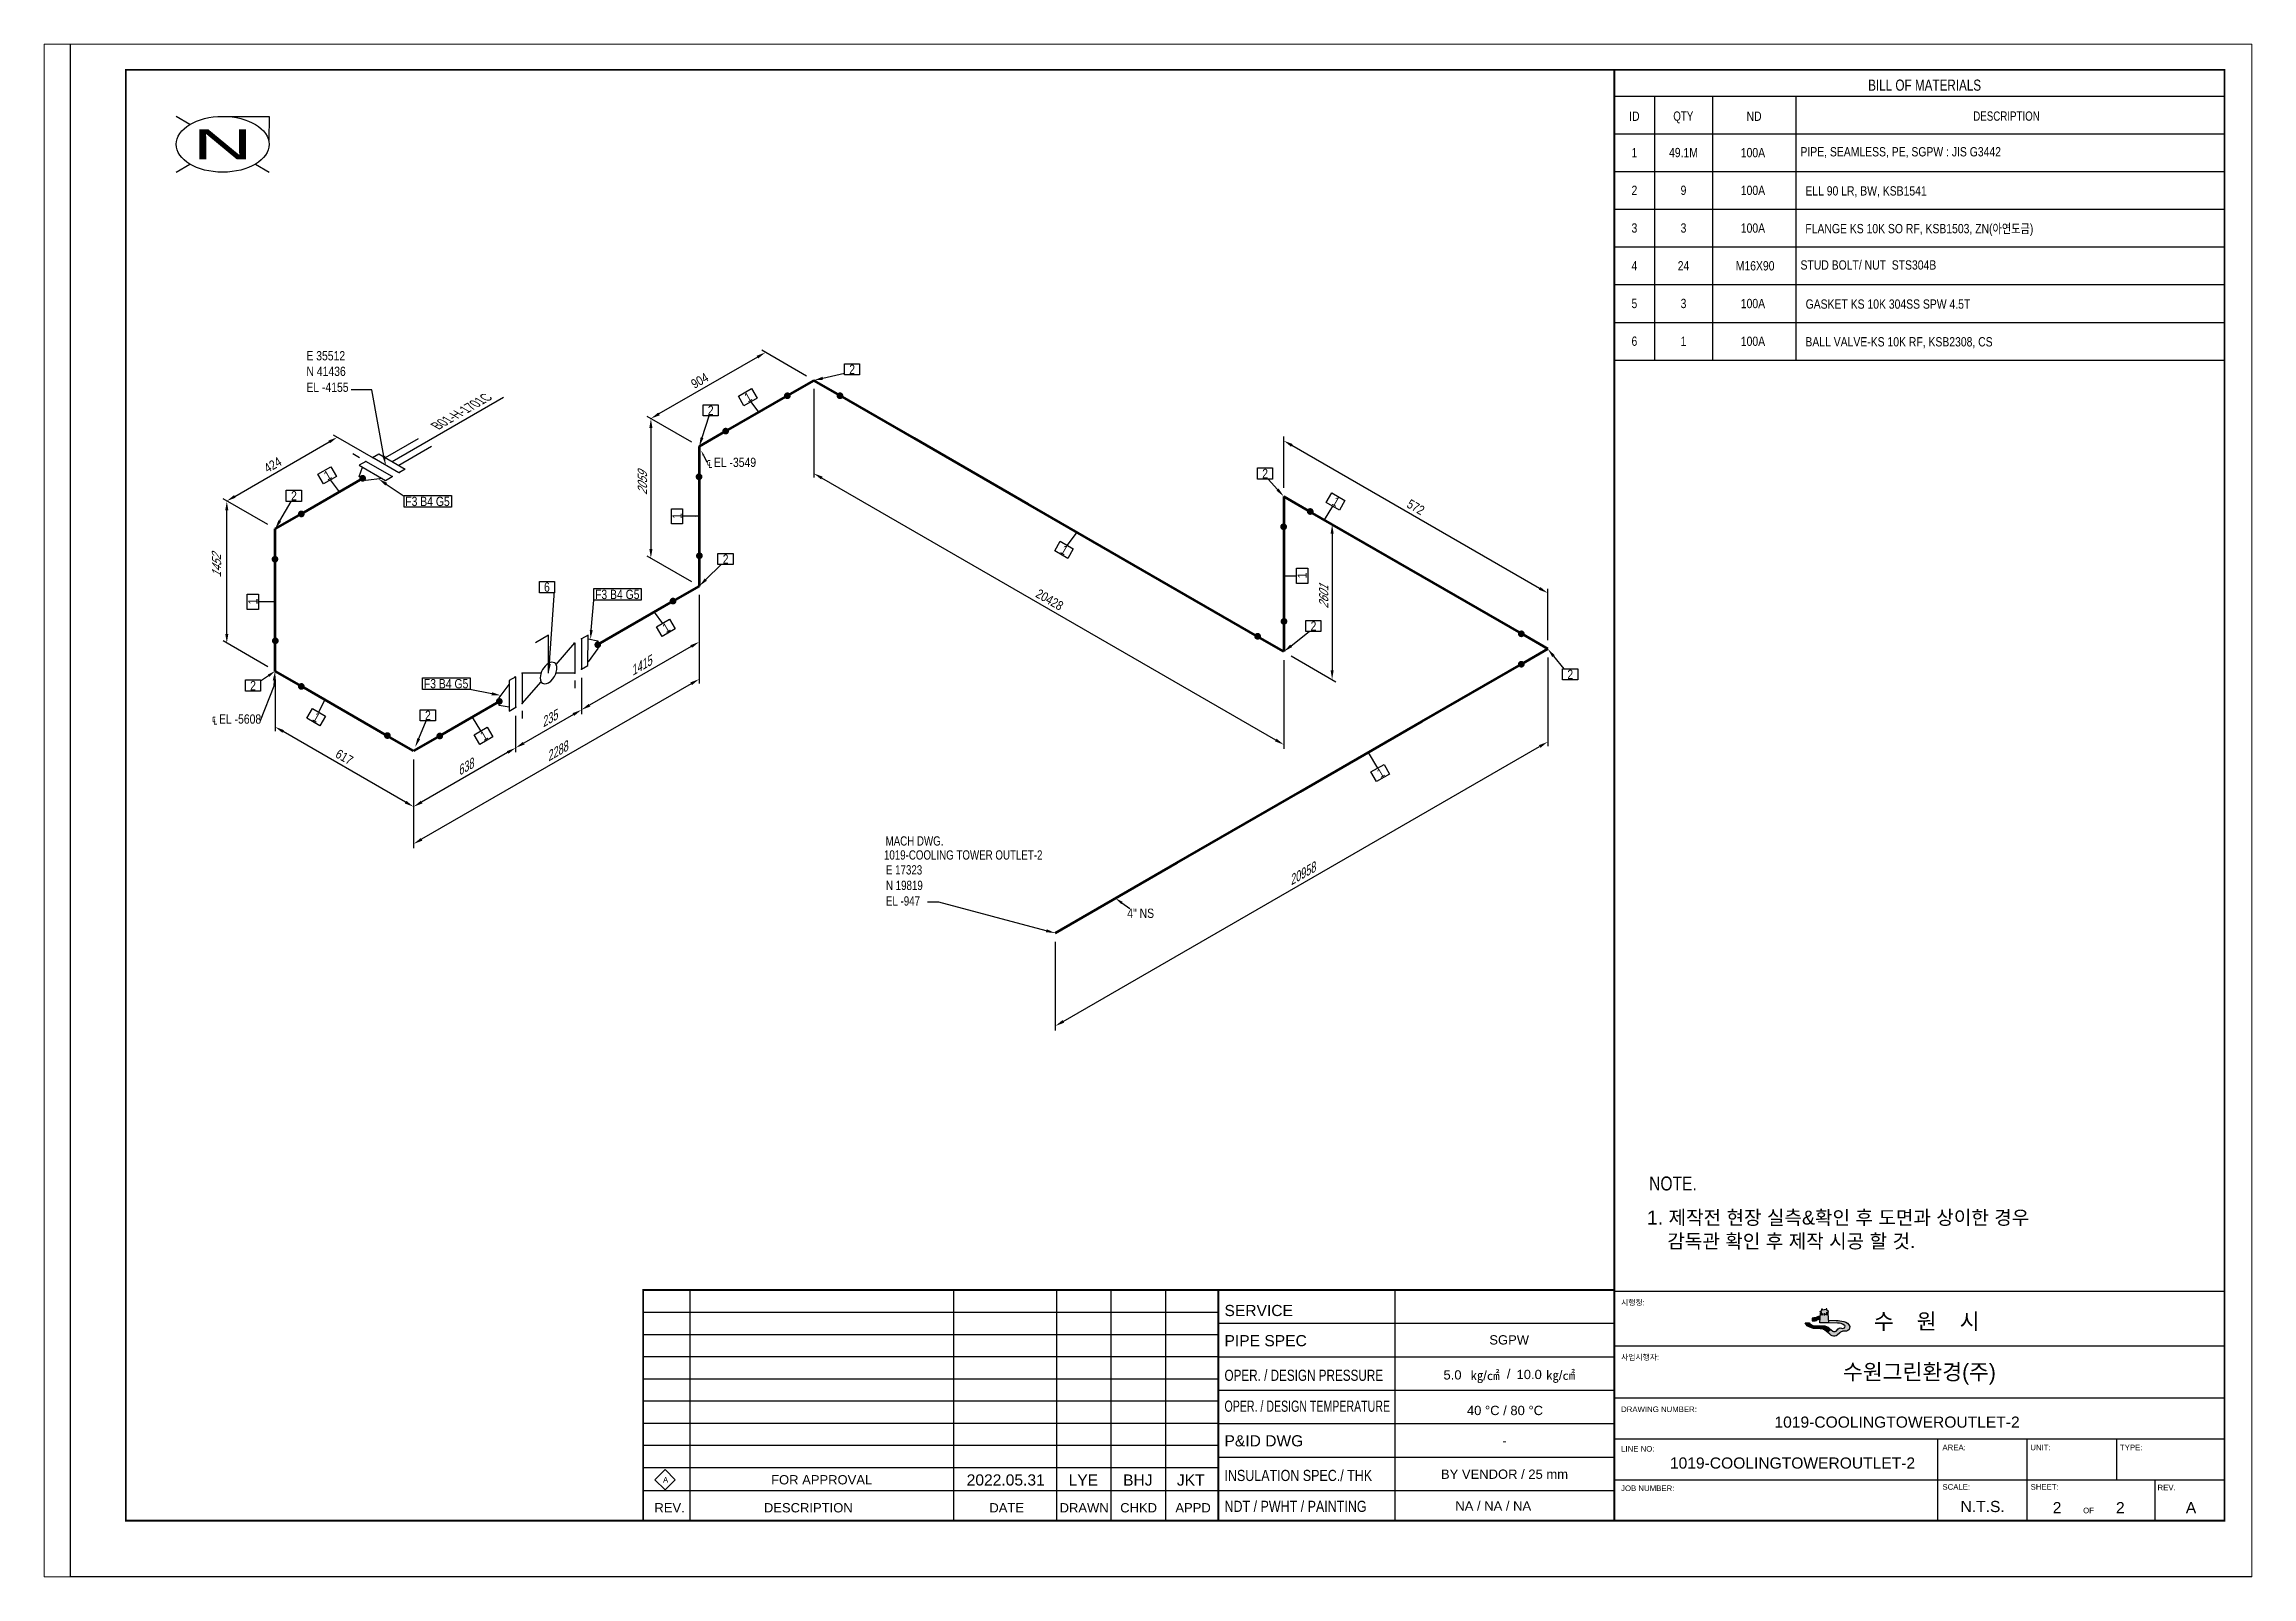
# Paper-space layout '배치1' of a CAD drawing. Header units: millimetres. Extents: x 0 to 588, y -18 to 390.
# The model-space entities are those that its viewports show. They can reach past a viewport. Long polylines and large blocks are cut down to what shows.
import ezdxf
from ezdxf import colors
from ezdxf.entities.mleader import LeaderData, LeaderLine
from ezdxf.enums import TextEntityAlignment as Align
from ezdxf.math import Vec2, Vec3

# ---------------------------------------------------------------- set-up
doc = ezdxf.new("R2010")
doc.units = ezdxf.units.MM
doc.header["$LTSCALE"] = 0.25
doc.linetypes.add('DASHED2', pattern=[9.525, 6.35, -3.175])
for name, color, linetype in [('7', 5, 'Continuous'), ('TITLE', 7, 'Continuous'), ('기기', 6, 'Continuous'), ('밸브', 4, 'Continuous'), ('연속', 7, 'DASHED2'), ('용접', 1, 'Continuous'), ('주석', 7, 'Continuous'), ('지시선', 1, 'Continuous'), ('치수', 1, 'Continuous'), ('테이블', 7, 'Continuous')]:
    doc.layers.add(name, color=color, linetype=linetype)
doc.layers.add('파이프', color=3, linetype='Continuous', lineweight=70)
doc.styles.add('AdskIsoAnnotation', font='arial.ttf', dxfattribs={"width": 0.8, "height": 1})
doc.styles.add('AdskIsoMetric', font='arial.ttf', dxfattribs={"width": 0.8, "height": 2.5})
doc.styles.add('AdskIsoMetric-30', font='arial.ttf', dxfattribs={"width": 0.8, "height": 2.5})
doc.styles.add('AdskIsoMetric30', font='arial.ttf', dxfattribs={"width": 0.8, "oblique": 30, "height": 2.5})
doc.styles.add('FF1', font='arial.ttf')
doc.styles.add('MtXpl_', font='')
doc.styles.add('RomanS', font='arial.ttf')
doc.styles.get("Standard").update_dxf_attribs({"font": 'arial.ttf'})
doc.styles.add('굴림', font='')
doc.styles.get('MtXpl_').set_extended_font_data('Gulim')
doc.styles.get('굴림').set_extended_font_data('Gulim')
doc.dimstyles.new('AdskIsoMetric', dxfattribs={"dimtxt": 2.5, "dimasz": 2.5, "dimexe": 1, "dimexo": 2, "dimgap": 0.8, "dimtad": 1, "dimdec": 0, "dimrnd": 1, "dimzin": 0, "dimdsep": 46, "dimtxsty": 'AdskIsoMetric', "dimcen": 0, "dimclrt": 7, "dimadec": 0, "dimazin": 0, "dimtfac": 1, "dimtdec": 0, "dimtmove": 1, "dimatfit": 3, "dimfxl": 0, "dimfrac": 2, "dimtolj": 1, "dimtzin": 0, "dimarcsym": 0})

psp = doc.layouts.new('배치1')

msp = doc.modelspace()

# ---------------------------------------------------------------- texts
at = {"color": 0, "linetype": 'ByBlock', "lineweight": 40, "width": 2}
msp.add_text('N', height=8, dxfattribs=at).set_placement((41, 385), align=Align.MIDDLE_CENTER)
at = {"color": 7, "linetype": 'ByBlock', "lineweight": -2, "style": 'RomanS'}
for s, height, p in [('SERVICE', 3, (310.25, 70.006)), ('시행청:', 1.5, (416.8367, 72.8857)), ('PIPE SPEC', 3, (310.25, 61.8976)), ('사업시행자:', 1.5, (416.8367, 58.1958)), ('DRAWING NUMBER:', 1.5, (416.8367, 44.1958)), ('P&ID DWG ', 3, (310.25, 34.9726)), ('LINE NO:', 1.5, (416.8367, 33.5792)), ('AREA:', 1.5, (503.1903, 33.9438)), ('UNIT:', 1.5, (526.8116, 33.9438)), ('TYPE:', 1.5, (550.8911, 33.9438)), ('JOB NUMBER:', 1.5, (416.8367, 22.9625)), ('SCALE:', 1.5, (503.1903, 23.3271)), ('SHEET:', 1.5, (526.8904, 23.3271)), ('REV.', 1.5, (560.9975, 23.16)), ('OF', 1.5, (541, 17))]:
    msp.add_text(s, height=height, dxfattribs=at).set_placement(p)
at = {"style": '굴림'}
msp.add_text('수    원    시', height=4.255987, dxfattribs=at).set_placement((484.7572, 66.4683))
at = {"color": 7, "style": 'AdskIsoMetric'}
for s, p in [('SGPW', (381.4234, 62.3606)), ('5.0', (369.103, 52.9462)), ('㎏/㎠', (376.3782, 52.8069)), ('/', (386.1261, 53.2022)), ('10.0', (388.7325, 53.0638)), ('㎏/㎠', (396.6965, 52.8657)), ('40 %%DC / 80 %%DC', (375.399, 43.3833)), ('NA / NA / NA', (372.2839, 17.7298))]:
    msp.add_text(s, height=2.5, dxfattribs=at).set_placement(p)
at = {"color": 7, "linetype": 'ByBlock', "lineweight": -2, "style": 'RomanS'}
for s, width, p in [('OPER. / DESIGN PRESSURE', 0.75, (310.25, 52.5893)), ('OPER. / DESIGN TEMPERATURE', 0.68, (310.25, 44.281)), ('INSULATION SPEC./ THK', 0.8, (310.25, 25.6643)), ('NDT / PWHT / PAINTING', 0.8, (310.25, 17.356))]:
    msp.add_text(s, height=3, dxfattribs=dict(at, width=width)).set_placement(p)
at = {"style": '굴림'}
msp.add_text('수원그린환경(주)', height=4.25599, dxfattribs=at).set_placement((497, 55), align=Align.MIDDLE_CENTER)
at = {"color": 7, "style": 'AdskIsoMetric'}
for s, p in [('-', (385.5, 36.5)), ('FOR APPROVAL', (201.988, 26)), ('BY VENDOR / 25 mm', (385.5, 27.5))]:
    msp.add_text(s, height=2.5, dxfattribs=at).set_placement(p, align=Align.MIDDLE_CENTER)
at = {"color": 7, "linetype": 'ByBlock', "lineweight": -2, "style": 'RomanS'}
for s, p in [('REV.', (161.1158, 17.2245)), ('DESCRIPTION', (198.4012, 17.2245)), ('DATE', (251.7185, 17.2245)), ('DRAWN', (272.5302, 17.2245)), ('CHKD', (287.1697, 17.2245)), ('APPD', (301.8091, 17.2245))]:
    msp.add_text(s, height=2.5, dxfattribs=at).set_placement(p, align=Align.CENTER)
at = {"color": 7, "linetype": 'ByBlock', "lineweight": -2}
msp.add_text('N.T.S.', height=3, dxfattribs=at).set_placement((514, 17.3202), align=Align.CENTER)
at = {"color": 7}
for tag, p in [('1019-COOLINGTOWEROUTLET-2', (491, 40)), ('1019-COOLINGTOWEROUTLET-2', (462.9058, 29)), ('2022.05.31', (251.4515, 24.4518)), ('LYE', (272.32, 24.4243)), ('BHJ', (286.9594, 24.4243)), ('JKT', (301.1751, 24.4243)), ('2', (534, 17)), ('2', (551, 17)), ('A', (570, 17))]:
    msp.add_attdef(tag, text='', height=3, dxfattribs=at).set_placement(p, align=Align.CENTER)
at = {"layer": 'TITLE', "color": 7, "linetype": 'Continuous', "style": 'FF1'}
msp.add_text('A', height=1.4952, dxfattribs=at).set_placement((159.3541, 25.2225))
at = {"layer": '기기', "style": 'AdskIsoMetric-30', "oblique": 330, "width": 0.8}
msp.add_text('B01-H-1701C', height=2.5, rotation=30, dxfattribs=at).set_placement((99.0567, 308.2001))
at = {"layer": '주석', "width": 0.8}
for s, height, style, p in [('E 35512', 2.5, 'AdskIsoAnnotation', (63.5117, 326.9084)), ('EL -4155', 2.5, 'AdskIsoAnnotation', (63.5117, 318.4483)), ('N 41436', 2.5, 'AdskIsoAnnotation', (63.5199, 322.7315)), ('MACH DWG.', 2.5, 'MtXpl_', (219.1658, 196.4834)), ('1019-COOLING TOWER OUTLET-2', 2.5, 'MtXpl_', (218.7269, 192.7147)), ('E 17323', 2.5, 'MtXpl_', (219.2598, 188.7104)), ('N 19819', 2.5, 'MtXpl_', (219.2679, 184.5335)), ('EL -947', 2.5, 'MtXpl_', (219.2598, 180.3566)), ('NOTE.', 3.75, 'AdskIsoAnnotation', (424.3734, 103.7723))]:
    msp.add_text(s, height=height, dxfattribs=dict(at, style=style)).set_placement(p)
at = {"layer": '주석', "style": 'AdskIsoAnnotation'}
for s, p in [('1. 제작전 현장 실측&확인 후 도면과 상이한 경우 ', (423.7796, 94.6083)), ('   감독관 확인 후 제작 시공 할 것.', (424.9028, 88.2681))]:
    msp.add_text(s, height=3.75, dxfattribs=at).set_placement(p)
at = {"layer": '주석', "char_height": 2.5, "attachment_point": 7, "style": 'AdskIsoAnnotation'}
for s, insert in [('{\\Q0;℄ EL -3549}', (171.1162, 298)), ('{\\Q0;℄ EL -5608}', (38.1162, 229)), ('{\\Q0;4" NS}', (284.1162, 177))]:
    msp.add_mtext(s, dxfattribs=dict(at, insert=insert))
at = {"layer": '테이블', "width": 0.8}
for s, height, style, p in [('BILL OF MATERIALS', 3, 'MtXpl_', (483.2302, 399.4027)), ('QTY', 2.5, 'MtXpl_', (430.8626, 391.3256)), ('DESCRIPTION', 2.5, 'MtXpl_', (511.4761, 391.3289)), ('100A', 2.5, 'AdskIsoMetric', (449.0119, 381.5179)), ('PIPE, SEAMLESS, PE, SGPW : JIS G3442', 2.5, 'AdskIsoMetric', (465.0434, 381.7439)), ('100A', 2.5, 'AdskIsoMetric', (449.0119, 371.375)), ('ELL 90 LR, BW, KSB1541', 2.5, 'AdskIsoMetric', (466.3559, 371.2302)), ('100A', 2.5, 'AdskIsoMetric', (449.0119, 361.2322)), ('FLANGE KS 10K SO RF, KSB1503, ZN(아연도금)', 2.5, 'AdskIsoMetric', (466.3477, 361.0874)), ('M16X90', 2.5, 'AdskIsoMetric', (447.6535, 351.0893)), ('STUD BOLT/ NUT  STS304B', 2.5, 'AdskIsoMetric', (465.0543, 351.3144)), ('100A', 2.5, 'AdskIsoMetric', (449.0119, 340.9465)), ('GASKET KS 10K 304SS SPW 4.5T', 2.5, 'AdskIsoMetric', (466.4282, 340.8016)), ('100A', 2.5, 'AdskIsoMetric', (449.0119, 330.8036)), ('BALL VALVE-KS 10K RF, KSB2308, CS', 2.5, 'AdskIsoMetric', (466.3722, 330.6579))]:
    msp.add_text(s, height=height, dxfattribs=dict(at, style=style)).set_placement(p)
at = {"layer": '테이블', "char_height": 2.5, "attachment_point": 5, "style": 'AdskIsoMetric'}
for s, insert, width in [('ID', (420.41, 392.5473), 7.820039), ('ND', (452.5737, 392.5473), 19.370384), ('1', (420.41, 382.7679), 7.820039), ('49.1M', (433.6043, 382.7679), 12.568491), ('2', (420.41, 372.625), 7.820039), ('9', (433.6043, 372.625), 12.568491), ('3', (420.41, 362.4822), 7.820039), ('3', (433.6043, 362.4822), 12.568491), ('4', (420.41, 352.3393), 7.820039), ('24', (433.6043, 352.3393), 12.568491), ('5', (420.41, 342.1965), 7.820039), ('3', (433.6043, 342.1965), 12.568491), ('6', (420.41, 332.0536), 7.820039), ('1', (433.6043, 332.0536), 12.568491)]:
    msp.add_mtext(s, dxfattribs=dict(at, insert=insert, width=width))

# ---------------------------------------------------------------- blocks, each defined once
blk = doc.blocks.new('끝 장비-2-IsoRight')
at = {"color": 0, "linetype": 'ByBlock', "lineweight": -2, "extrusion": (-0.707107, -0.408248, 0.57735)}
for p, q in [((-0.088, 0.153), (-0.53, 0.408)), ((-0.088, -0.051), (-0.53, 0.204)), ((-0.088, -0.153), (-0.088, 0.255)), ((-0.088, 0.255), (0, 0.204)), ((0, 0.204), (0, -0.204)), ((0, -0.204), (-0.088, -0.153))]:
    blk.add_line(p, q, dxfattribs=at)
blk = doc.blocks.new('플랜지WN-2-IsoRight')
at = {"color": 0, "linetype": 'ByBlock', "lineweight": -2, "extrusion": (-0.707107, -0.408248, 0.57735)}
for p, q in [((-0.11, 0.115), (0.022, 0.14)), ((-0.11, 0.013), (-0.11, 0.115)), ((0.022, -0.166), (-0.11, 0.013)), ((0.11, 0.14), (0.022, 0.191)), ((0.022, 0.191), (0.022, -0.217)), ((0.11, -0.268), (0.11, 0.14)), ((0.022, -0.217), (0.11, -0.268))]:
    blk.add_line(p, q, dxfattribs=at)
blk = doc.blocks.new('개스킷-2-IsoRight')
at = {"color": 0, "linetype": 'ByBlock', "lineweight": -2, "extrusion": (-1, 0, 0)}
for p in [(-0.053, 0.235), (0.044, 0.179), (-0.044, -0.179), (0.044, -0.23)]:
    blk.add_point(p, dxfattribs=at)
blk = doc.blocks.new('플랜지WN-1-IsoLeft')
at = {"color": 0, "linetype": 'ByBlock', "lineweight": -2, "extrusion": (0, 0.816497, 0.57735)}
for p, q in [((0.199, 0.089), (-0.155, -0.115)), ((-0.155, 0.038), (-0.066, 0.089)), ((-0.11, -0.089), (-0.155, 0.038)), ((-0.066, 0.089), (0.155, 0.064)), ((-0.066, -0.166), (0.287, 0.038)), ((0.287, 0.038), (0.199, 0.089)), ((-0.155, -0.115), (-0.066, -0.166))]:
    blk.add_line(p, q, dxfattribs=at)
blk = doc.blocks.new('개스킷-1-IsoLeft')
at = {"color": 0, "linetype": 'ByBlock', "lineweight": -2}
for p in [(0.124, 0.133), (0.221, 0.077), (-0.221, -0.077), (-0.133, -0.128)]:
    blk.add_point(p, dxfattribs=at)
blk = doc.blocks.new('볼 밸브-1-IsoLeft')
at = {"color": 0, "linetype": 'ByBlock', "lineweight": -2, "extrusion": (0, 0.816497, 0.57735)}
for p, q in [((-0.53, 0.102), (-0.177, 0.306)), ((-0.177, 0.306), (-0.05, 0.087)), ((-0.151, 0.029), (-0.53, 0.102)), ((0.05, -0.087), (0.177, -0.306)), ((0.113, -0.065), (0.113, -0.065)), ((0.53, -0.102), (0.151, -0.029)), ((0.177, -0.306), (0.53, -0.102))]:
    blk.add_line(p, q, dxfattribs=at)
at = {"linetype": 'ByBlock'}
for start_param, end_param in [(-0.785398, 2.356194), (2.356194, 5.497787)]:
    blk.add_ellipse((0, 0), major_axis=(-0.159, 0), ratio=0.57735, start_param=start_param, end_param=end_param, dxfattribs=at)
blk = doc.blocks.new('Operator_Lever-1-IsoLeft')
at = {"color": 0, "linetype": 'ByBlock', "lineweight": -2, "extrusion": (0, 0.816497, 0.57735)}
for p, q in [((0, 0), (-0.442, -0.255)), ((-0.442, -0.255), (-0.265, -0.357))]:
    blk.add_line(p, q, dxfattribs=at)
blk = doc.blocks.new('*D30')
at = {"layer": 'Defpoints', "color": 0}
for p in [(71.79, 306.24), (84.78, 298.74), (55.11, 281.6)]:
    blk.add_point(p, dxfattribs=at)
at = {"layer": '치수', "color": 0, "lineweight": -2}
for p, q in [((44.28, 290.35), (69.63, 304.99)), ((82.78, 299.89), (70.79, 306.82)), ((53.11, 282.76), (41.12, 289.68))]:
    blk.add_line(p, q, dxfattribs=at)
at = {"layer": '치수', "color": 0}
for points in [[(69.42, 305.35), (69.84, 304.63), (71.79, 306.24)], [(44.07, 290.71), (44.49, 289.99), (42.12, 289.1)]]:
    blk.add_solid(points, dxfattribs=at)
at = {"layer": '치수', "color": 7, "insert": (54.49, 298.84), "char_height": 2.5, "attachment_point": 5, "rotation": 30, "style": 'AdskIsoMetric-30'}
blk.add_mtext('\\A1;424', dxfattribs=at)
blk = doc.blocks.new('개스킷 해치 표식-2-IsoRight')
at = {"linetype": 'ByBlock', "lineweight": -2, "extrusion": (-0.707107, -0.408248, 0.57735)}
blk.add_line((0, 0), (0, -0.102), dxfattribs=at)
blk = doc.blocks.new('*D31')
at = {"layer": 'Defpoints', "color": 0}
for p in [(42.12, 289.1), (55.11, 281.6), (55.11, 243.4)]:
    blk.add_point(p, dxfattribs=at)
at = {"layer": '치수', "color": 0, "lineweight": -2}
for p, q in [((53.11, 282.76), (41.12, 289.68)), ((42.12, 253.4), (42.12, 286.6)), ((53.11, 244.56), (41.12, 251.48))]:
    blk.add_line(p, q, dxfattribs=at)
at = {"layer": '치수', "color": 0}
for points in [[(41.7, 286.6), (42.53, 286.6), (42.12, 289.1)], [(41.7, 253.4), (42.53, 253.4), (42.12, 250.9)]]:
    blk.add_solid(points, dxfattribs=at)
at = {"layer": '치수', "color": 7, "insert": (39.37, 271.59), "char_height": 2.5, "attachment_point": 5, "rotation": 90, "style": 'AdskIsoMetric30'}
blk.add_mtext('\\A1;1452', dxfattribs=at)
blk = doc.blocks.new('*D32')
at = {"layer": 'Defpoints', "color": 0}
for p in [(55.11, 243.4), (55.11, 228.4), (92.31, 221.92)]:
    blk.add_point(p, dxfattribs=at)
at = {"layer": '치수', "color": 0, "lineweight": -2}
for p, q in [((55.11, 241.09), (55.11, 227.25)), ((90.15, 208.17), (57.27, 227.15)), ((92.31, 219.61), (92.31, 205.76))]:
    blk.add_line(p, q, dxfattribs=at)
at = {"layer": '치수', "color": 0}
for points in [[(57.48, 227.51), (57.06, 226.79), (55.11, 228.4)], [(90.36, 208.53), (89.94, 207.81), (92.31, 206.92)]]:
    blk.add_solid(points, dxfattribs=at)
at = {"layer": '치수', "color": 7, "insert": (73.71, 220.28), "char_height": 2.5, "attachment_point": 5, "rotation": 330, "style": 'AdskIsoMetric-30'}
blk.add_mtext('\\A1;617', dxfattribs=at)
blk = doc.blocks.new('*D33')
at = {"layer": 'Defpoints', "color": 0}
for p in [(169.08, 266.24), (137.43, 243.88), (137.43, 232.97)]:
    blk.add_point(p, dxfattribs=at)
at = {"layer": '치수', "color": 0, "lineweight": -2}
for p, q in [((169.08, 263.93), (169.08, 250.09)), ((166.92, 249.99), (139.59, 234.22)), ((137.43, 241.57), (137.43, 231.81))]:
    blk.add_line(p, q, dxfattribs=at)
at = {"layer": '치수', "color": 0}
for points in [[(166.71, 250.35), (167.13, 249.63), (169.08, 251.24)], [(139.39, 234.58), (139.8, 233.86), (137.43, 232.97)]]:
    blk.add_solid(points, dxfattribs=at)
at = {"layer": '치수', "color": 7, "insert": (153.26, 244.72), "char_height": 2.5, "attachment_point": 5, "rotation": 30, "style": 'AdskIsoMetric30'}
blk.add_mtext('\\A1;1415', dxfattribs=at)
blk = doc.blocks.new('*D34')
at = {"layer": 'Defpoints', "color": 0}
for p in [(137.43, 243.88), (119.75, 233.68), (119.75, 222.76)]:
    blk.add_point(p, dxfattribs=at)
at = {"layer": '치수', "color": 0, "lineweight": -2}
for p, q in [((137.43, 241.57), (137.43, 231.81)), ((135.26, 231.72), (121.92, 224.01)), ((119.75, 231.37), (119.75, 221.61))]:
    blk.add_line(p, q, dxfattribs=at)
at = {"layer": '치수', "color": 0}
for points in [[(135.06, 232.08), (135.47, 231.36), (137.43, 232.97)], [(121.71, 224.37), (122.13, 223.65), (119.75, 222.76)]]:
    blk.add_solid(points, dxfattribs=at)
at = {"layer": '치수', "color": 7, "insert": (128.59, 230.48), "char_height": 2.5, "attachment_point": 5, "rotation": 30, "style": 'AdskIsoMetric30'}
blk.add_mtext('\\A1;235', dxfattribs=at)
blk = doc.blocks.new('개스킷 해치 표식-1-IsoLeft')
at = {"linetype": 'ByBlock', "lineweight": -2, "extrusion": (0, 0.816497, 0.57735)}
blk.add_line((0, 0), (-0.088, -0.051), dxfattribs=at)
blk = doc.blocks.new('*D35')
at = {"layer": 'Defpoints', "color": 0}
for p in [(119.75, 233.68), (92.31, 221.92), (92.31, 206.92)]:
    blk.add_point(p, dxfattribs=at)
at = {"layer": '치수', "color": 0, "lineweight": -2}
for p, q in [((119.75, 231.37), (119.75, 221.61)), ((92.31, 219.61), (92.31, 205.76)), ((117.59, 221.51), (94.48, 208.17))]:
    blk.add_line(p, q, dxfattribs=at)
at = {"layer": '치수', "color": 0}
for points in [[(117.38, 221.87), (117.79, 221.15), (119.75, 222.76)], [(94.27, 208.53), (94.69, 207.81), (92.31, 206.92)]]:
    blk.add_solid(points, dxfattribs=at)
at = {"layer": '치수', "color": 7, "insert": (106.03, 217.46), "char_height": 2.5, "attachment_point": 5, "rotation": 30, "style": 'AdskIsoMetric30'}
blk.add_mtext('\\A1;638', dxfattribs=at)
blk = doc.blocks.new('*D36')
at = {"layer": 'Defpoints', "color": 0}
for p in [(169.08, 266.24), (92.31, 221.92), (92.31, 196.92)]:
    blk.add_point(p, dxfattribs=at)
at = {"layer": '치수', "color": 0, "lineweight": -2}
for p, q in [((169.08, 263.93), (169.08, 240.09)), ((166.92, 239.99), (94.48, 198.17)), ((92.31, 219.61), (92.31, 195.76))]:
    blk.add_line(p, q, dxfattribs=at)
at = {"layer": '치수', "color": 0}
for points in [[(166.71, 240.35), (167.13, 239.63), (169.08, 241.24)], [(94.27, 198.53), (94.69, 197.81), (92.31, 196.92)]]:
    blk.add_solid(points, dxfattribs=at)
at = {"layer": '치수', "color": 7, "insert": (130.7, 221.7), "char_height": 2.5, "attachment_point": 5, "rotation": 30, "style": 'AdskIsoMetric30'}
blk.add_mtext('\\A1;2288', dxfattribs=at)
blk = doc.blocks.new('*D37')
at = {"layer": 'Defpoints', "color": 0}
for p in [(169.08, 303.77), (156.09, 273.74), (169.08, 266.24)]:
    blk.add_point(p, dxfattribs=at)
at = {"layer": '치수', "color": 0, "lineweight": -2}
for p, q in [((167.08, 304.92), (155.09, 311.84)), ((156.09, 308.77), (156.09, 276.24)), ((167.08, 267.4), (155.09, 274.32))]:
    blk.add_line(p, q, dxfattribs=at)
at = {"layer": '치수', "color": 0}
for points in [[(155.68, 308.77), (156.51, 308.77), (156.09, 311.27)], [(155.68, 276.24), (156.51, 276.24), (156.09, 273.74)]]:
    blk.add_solid(points, dxfattribs=at)
at = {"layer": '치수', "color": 7, "insert": (153.83, 293.81), "char_height": 2.5, "attachment_point": 5, "rotation": 90, "style": 'AdskIsoMetric30'}
blk.add_mtext('\\A1;2059', dxfattribs=at)
blk = doc.blocks.new('*D38')
at = {"layer": 'Defpoints', "color": 0}
for p in [(199.87, 321.54), (156.09, 311.27), (169.08, 303.77)]:
    blk.add_point(p, dxfattribs=at)
at = {"layer": '치수', "color": 0, "lineweight": -2}
for p, q in [((184.71, 327.79), (158.26, 312.52)), ((197.87, 322.69), (185.88, 329.62)), ((167.08, 304.92), (155.09, 311.84))]:
    blk.add_line(p, q, dxfattribs=at)
at = {"layer": '치수', "color": 0}
for points in [[(184.51, 328.15), (184.92, 327.43), (186.88, 329.04)], [(158.05, 312.88), (158.47, 312.15), (156.09, 311.27)]]:
    blk.add_solid(points, dxfattribs=at)
at = {"layer": '치수', "color": 7, "insert": (169.22, 321.46), "char_height": 2.5, "attachment_point": 5, "rotation": 30, "style": 'AdskIsoMetric-30'}
blk.add_mtext('\\A1;904', dxfattribs=at)
blk = doc.blocks.new('*D39')
at = {"layer": 'Defpoints', "color": 0}
for p in [(199.87, 321.54), (199.87, 296.54), (326.19, 248.61)]:
    blk.add_point(p, dxfattribs=at)
at = {"layer": '치수', "color": 0, "lineweight": -2}
for p, q in [((199.87, 319.23), (199.87, 295.39)), ((324.02, 224.86), (202.04, 295.29)), ((326.19, 246.3), (326.19, 222.46))]:
    blk.add_line(p, q, dxfattribs=at)
at = {"layer": '치수', "color": 0}
for points in [[(202.24, 295.65), (201.83, 294.93), (199.87, 296.54)], [(324.23, 225.22), (323.81, 224.5), (326.19, 223.61)]]:
    blk.add_solid(points, dxfattribs=at)
at = {"layer": '치수', "color": 7, "insert": (263.25, 262.57), "char_height": 2.5, "attachment_point": 5, "rotation": 330, "style": 'AdskIsoMetric-30'}
blk.add_mtext('\\A1;20428', dxfattribs=at)
blk = doc.blocks.new('*D40')
at = {"layer": 'Defpoints', "color": 0}
for p in [(326.19, 290.32), (326.19, 248.61), (339.18, 241.11)]:
    blk.add_point(p, dxfattribs=at)
at = {"layer": '치수', "color": 0, "lineweight": -2}
for p, q in [((339.18, 280.32), (339.18, 243.61)), ((328.19, 247.46), (340.18, 240.53))]:
    blk.add_line(p, q, dxfattribs=at)
at = {"layer": '치수', "color": 0}
for points in [[(338.76, 280.32), (339.59, 280.32), (339.18, 282.82)], [(338.76, 243.61), (339.59, 243.61), (339.18, 241.11)]]:
    blk.add_solid(points, dxfattribs=at)
at = {"layer": '치수', "color": 7, "insert": (336.91, 263.28), "char_height": 2.5, "attachment_point": 5, "rotation": 90, "style": 'AdskIsoMetric30'}
blk.add_mtext('\\A1;2601', dxfattribs=at)
blk = doc.blocks.new('*D41')
at = {"layer": 'Defpoints', "color": 0}
for p in [(326.19, 305.32), (326.19, 290.32), (397.12, 249.37)]:
    blk.add_point(p, dxfattribs=at)
at = {"layer": '치수', "color": 0, "lineweight": -2}
for p, q in [((326.19, 292.63), (326.19, 306.48)), ((394.95, 265.62), (328.35, 304.07)), ((397.12, 251.68), (397.12, 265.53))]:
    blk.add_line(p, q, dxfattribs=at)
at = {"layer": '치수', "color": 0}
for points in [[(328.56, 304.43), (328.14, 303.71), (326.19, 305.32)], [(395.16, 265.98), (394.74, 265.26), (397.12, 264.37)]]:
    blk.add_solid(points, dxfattribs=at)
at = {"layer": '치수', "color": 7, "insert": (361.65, 287.46), "char_height": 2.5, "attachment_point": 5, "rotation": 330, "style": 'AdskIsoMetric-30'}
blk.add_mtext('\\A1;572', dxfattribs=at)
blk = doc.blocks.new('*D42')
at = {"layer": 'Defpoints', "color": 0}
for p in [(397.12, 249.37), (397.12, 224.37), (264.77, 172.96)]:
    blk.add_point(p, dxfattribs=at)
at = {"layer": '치수', "color": 0, "lineweight": -2}
for p, q in [((397.12, 247.06), (397.12, 223.22)), ((266.93, 149.21), (394.95, 223.12)), ((264.77, 170.65), (264.77, 146.81))]:
    blk.add_line(p, q, dxfattribs=at)
at = {"layer": '치수', "color": 0}
for points in [[(394.74, 223.48), (395.16, 222.76), (397.12, 224.37)], [(266.72, 149.57), (267.14, 148.85), (264.77, 147.96)]]:
    blk.add_solid(points, dxfattribs=at)
at = {"layer": '치수', "color": 7, "insert": (330.94, 188.78), "char_height": 2.5, "attachment_point": 5, "rotation": 30, "style": 'AdskIsoMetric30'}
blk.add_mtext('\\A1;20958', dxfattribs=at)
blk = doc.blocks.new('엘보우-1-Iso2DSkew90')
at = {"color": 0, "linetype": 'ByBlock', "lineweight": -2, "extrusion": (1.31194e-11, -0.816497, -0.57735)}
for p, q in [((0, 0), (-7.07, 4.08)), ((7.07, 4.08), (0, 0)), ((0, 0), (0, 0))]:
    blk.add_line(p, q, dxfattribs=at)
blk = doc.blocks.new('엘보우-2-Iso2DSkew90')
at = {"color": 0, "linetype": 'ByBlock', "lineweight": -2, "extrusion": (0.707107, 0.408248, -0.57735)}
for p, q in [((0, 0), (0, 8.16)), ((0, 0), (0, 0)), ((7.07, -4.08), (0, 0))]:
    blk.add_line(p, q, dxfattribs=at)
blk = doc.blocks.new('엘보우-1-Iso2DSkew0')
at = {"color": 0, "linetype": 'ByBlock', "lineweight": -2, "extrusion": (-0.707107, 0.408248, -0.57735)}
for p, q in [((0, 0), (7.07, 4.08)), ((0, 0), (0, 0)), ((0, -8.16), (0, 0))]:
    blk.add_line(p, q, dxfattribs=at)
blk = doc.blocks.new('엘보우-1-Iso2DSkew180')
at = {"color": 0, "linetype": 'ByBlock', "lineweight": -2, "extrusion": (-0.707107, 0.408248, -0.57735)}
for p, q in [((0, 8.16), (0, 0)), ((0, 0), (-7.07, -4.08)), ((0, 0), (0, 0))]:
    blk.add_line(p, q, dxfattribs=at)
blk = doc.blocks.new('엘보우-3-Iso2DSkew90')
at = {"color": 0, "linetype": 'ByBlock', "lineweight": -2, "extrusion": (0.707107, -0.408248, 0.57735)}
for p, q in [((7.07, 4.08), (0, 0)), ((0, 0), (0, -8.16)), ((0, 0), (0, 0))]:
    blk.add_line(p, q, dxfattribs=at)
blk = doc.blocks.new('엘보우-4-Iso2DSkew90')
at = {"color": 0, "linetype": 'ByBlock', "lineweight": -2, "extrusion": (0, 0.816497, 0.57735)}
for p, q in [((0, 0), (-7.07, 4.08)), ((0, 0), (0, 0)), ((-7.07, -4.08), (0, 0))]:
    blk.add_line(p, q, dxfattribs=at)
blk = doc.blocks.new('엘보우-5-Iso2DSkew90')
at = {"color": 0, "linetype": 'ByBlock', "lineweight": -2, "extrusion": (0, 0.816497, 0.57735)}
for p, q in [((0, 0), (-7.07, -4.08)), ((0, 0), (0, 0)), ((7.07, -4.08), (0, 0))]:
    blk.add_line(p, q, dxfattribs=at)
blk = doc.blocks.new('엘보우-6-Iso2DSkew90')
at = {"color": 0, "linetype": 'ByBlock', "lineweight": -2, "extrusion": (-0.707107, -0.408248, 0.57735)}
for p, q in [((0, 0), (0, -8.16)), ((0, 0), (0, 0)), ((7.07, -4.08), (0, 0))]:
    blk.add_line(p, q, dxfattribs=at)
blk = doc.blocks.new('엘보우-2-Iso2DSkew180')
at = {"color": 0, "linetype": 'ByBlock', "lineweight": -2, "extrusion": (0.707107, 0.408248, -0.57735)}
for p, q in [((0, 8.16), (0, 0)), ((0, 0), (-7.07, 4.08)), ((0, 0), (0, 0))]:
    blk.add_line(p, q, dxfattribs=at)
blk = doc.blocks.new('Buttweld')
at = {"lineweight": -2}
blk.add_hatch(color=0, dxfattribs=at).paths.add_polyline_path([(0.044, -0.003), (0.043, 0.005), (0.041, 0.013), (0.038, 0.02), (0.033, 0.026), (0.028, 0.032), (0.021, 0.037), (0.014, 0.04), (0.007, 0.042), (-0.001, 0.043), (-0.009, 0.042), (-0.017, 0.04), (-0.024, 0.037), (-0.03, 0.032), (-0.036, 0.026), (-0.04, 0.02), (-0.044, 0.013), (-0.046, 0.005), (-0.047, -0.003), (-0.046, -0.01), (-0.044, -0.018), (-0.04, -0.025), (-0.036, -0.032), (-0.03, -0.037), (-0.024, -0.042), (-0.017, -0.045), (-0.009, -0.047), (-0.001, -0.048), (0.007, -0.047), (0.014, -0.045), (0.021, -0.042), (0.028, -0.037), (0.033, -0.032), (0.038, -0.025), (0.041, -0.018), (0.043, -0.01)], is_closed=False, flags=0)
blk = doc.blocks.new('AnnoRect')
at = {"color": 0, "linetype": 'ByBlock', "lineweight": -2}
blk.add_wipeout([(-0.81, -0.6), (-0.81, 0.6), (0.81, 0.6), (0.81, -0.6)], dxfattribs=at)
blk.add_lwpolyline([(-0.81, -0.6), (-0.81, 0.6), (0.81, 0.6), (0.81, -0.6)], close=True, dxfattribs=at)
at = {"color": 0, "linetype": 'ByBlock', "lineweight": -2, "style": 'AdskIsoAnnotation', "width": 0.8}
blk.add_attdef('XX', text='', height=1, dxfattribs=at).set_placement((0, 0), align=Align.MIDDLE_CENTER)
blk = doc.blocks.new('수원시마크')
h = blk.add_hatch(color=5)
h.paths.add_polyline_path([(6.27, 4.13), (6.04, 6.98), (5.7, 6.98), (5.7, 7.25), (6.13, 7.29), (6.13, 7.5), (5.64, 7.81), (5.64, 8.21), (5.5, 8.21), (5.5, 8.01), (4.93, 7.98), (4.36, 8.01), (4.36, 8.21), (4.22, 8.21), (4.22, 7.81), (3.73, 7.5), (3.73, 7.29), (4.16, 7.25), (4.16, 6.98), (3.82, 6.98), (3.59, 4.13)])
h.paths.add_polyline_path([(4.76, 6.46), (4.76, 6.74), (5.1, 6.74), (5.1, 6.46)], flags=16)
h.paths.add_polyline_path([(5.41, 6.46), (5.41, 6.74), (5.75, 6.74), (5.75, 6.46)], flags=16)
h.paths.add_polyline_path([(4.45, 6.46), (4.11, 6.46), (4.11, 6.74), (4.45, 6.74)], flags=16)
h.paths.add_polyline_path([(8.83, 4.05, -0.174291), (10.75, 3.51, -0.59696), (10.82, 2.7, -0.25604), (10.22, 2.53, 0.024566), (9.63, 2.64, 0.278989), (8.96, 2.35), (8.37, 1.69, -0.298853), (7.44, 1.72), (6.79, 2.24), (5.76, 1.43), (6.54, 0.8, 0.063286), (7.28, 0.37, 0.24753), (8.73, 0.49), (9.46, 1.2, -0.193471), (10.41, 1.66), (11.45, 1.69, 0.388319), (12.37, 3.05, 0.259907), (10.64, 4.57, 0.04063), (8.4, 4.86), (6.21, 4.91), (6.27, 4.13), (6.32, 4.13)])
for color, points in [(3, [(4.54, 3.3), (1.78, 3.3, -0.16593), (0.46, 4.14), (-0.62, 4.14, 0.174295), (0.21, 3.1, 0.126792), (2.29, 2.45), (3.76, 2.41, -0.209259), (4.99, 2.06), (5.76, 1.43), (6.79, 2.24), (6.45, 2.52, 0.16522)]), (1, [(3.75, 6.08, 0.143186), (2.76, 5.78, -0.141847), (1.87, 5.57), (1.39, 5.55), (1.39, 4.73), (1.96, 4.73, 0.144474), (2.64, 4.86), (2.85, 4.99, -0.277731), (3.42, 5.19), (3.68, 5.22)])]:
    blk.add_hatch(color=color).paths.add_polyline_path(points)
at = {"color": 1}
blk.add_line((5.76, 1.43), (6.79, 2.24), dxfattribs=at)
at = {"color": 5}
for points in [[(3.59, 4.13), (3.82, 6.98), (4.16, 6.98), (4.16, 7.25), (3.73, 7.29), (3.73, 7.5), (4.22, 7.81), (4.22, 8.21), (4.36, 8.21), (4.36, 8.01), (4.93, 7.98)], [(6.27, 4.13), (6.04, 6.98), (5.7, 6.98), (5.7, 7.25), (6.13, 7.29), (6.13, 7.5), (5.64, 7.81), (5.64, 8.21), (5.5, 8.21), (5.5, 8.01), (4.93, 7.98)]]:
    blk.add_lwpolyline(points, dxfattribs=at)
for points in [[(4.11, 6.46), (4.45, 6.46), (4.45, 6.74), (4.11, 6.74)], [(4.76, 6.46), (5.1, 6.46), (5.1, 6.74), (4.76, 6.74)], [(5.75, 6.46), (5.41, 6.46), (5.41, 6.74), (5.75, 6.74)]]:
    blk.add_lwpolyline(points, close=True, dxfattribs=at)
for points in [[(6.2, 4.91), (8.4, 4.86, -0.04063), (10.64, 4.57, -0.259907), (12.37, 3.05, -0.388319), (11.45, 1.69), (10.41, 1.66, 0.193471), (9.46, 1.2), (8.73, 0.49, -0.24753), (7.28, 0.37, -0.063286), (6.54, 0.8), (4.99, 2.06, 0.209259), (3.76, 2.41), (2.29, 2.45, -0.126792), (0.21, 3.1, -0.174295), (-0.62, 4.14, -2.92713)], [(-0.62, 4.14), (0.46, 4.14, 0.16593), (1.78, 3.3), (4.54, 3.3, -0.16522), (6.45, 2.52), (7.44, 1.72, 0.298853), (8.37, 1.69), (8.96, 2.35, -0.278989), (9.63, 2.64, -0.024566), (10.22, 2.53, 0.25604), (10.82, 2.7, 0.59696), (10.75, 3.51, 0.174291), (8.83, 4.05), (6.32, 4.13), (3.59, 4.13)]]:
    blk.add_lwpolyline(points, format="xyb", dxfattribs=at)
at = {"color": 1}
blk.add_lwpolyline([(3.75, 6.08, 0.143186), (2.76, 5.78, -0.141847), (1.87, 5.57), (1.39, 5.55), (1.39, 4.73), (1.96, 4.73, 0.144474), (2.64, 4.86), (2.85, 4.99, -0.277731), (3.42, 5.19), (3.68, 5.22)], format="xyb", dxfattribs=at)
blk = doc.blocks.new('T')
at = {"layer": '지시선', "xscale": 48, "yscale": 48, "zscale": 48}
blk.add_blockref('수원시마크', (-288, -200), dxfattribs=at)

# ---------------------------------------------------------------- dimensions: what is measured, and where the dimension line sits
at = {"layer": '치수'}
for base, p1, p2, angle, text, override, picture, middle in [((156.0941, 311.2656), (199.8703, 321.5398), (169.0845, 303.7656), 210, '904', {"dimtad": 0, "dimlfac": 25.434338, "dimtxsty": 'AdskIsoMetric-30', "dimse1": 0, "dimse2": 0, "dimsd1": 0, "dimsd2": 0, "dimtmove": 1}, '*D38', (169.2207, 321.4611)), ((199.8703, 296.5398), (326.1867, 248.6109), (199.8703, 321.5398), 150, '20428', {"dimtad": 0, "dimlfac": 140.052374, "dimtxsty": 'AdskIsoMetric-30', "dimse1": 0, "dimse2": 0, "dimsd1": 0, "dimsd2": 0, "dimtmove": 1}, '*D39', (263.2485, 262.5662)), ((156.0941, 273.7422), (169.0845, 303.7656), (169.0845, 266.2422), 270, '2059', {"dimtad": 0, "dimlfac": 54.871083, "dimtxsty": 'AdskIsoMetric30', "dimse1": 0, "dimse2": 0, "dimsd1": 0, "dimsd2": 0, "dimtmove": 1}, '*D37', (153.8278, 293.8123)), ((71.7927, 306.2377), (55.106, 281.6036), (84.7831, 298.7377), 30, '424', {"dimtad": 0, "dimlfac": 12.365839, "dimtxsty": 'AdskIsoMetric-30', "dimse1": 0, "dimse2": 0, "dimsd1": 0, "dimsd2": 0, "dimtmove": 1}, '*D30', (54.4892, 298.8398)), ((326.1867, 305.3238), (397.1168, 249.3723), (326.1867, 290.3238), 150, '572', {"dimtad": 0, "dimlfac": 6.985731, "dimtxsty": 'AdskIsoMetric-30', "dimse1": 0, "dimse2": 0, "dimsd1": 0, "dimsd2": 0, "dimtmove": 1}, '*D41', (361.6518, 287.4649)), ((42.1156, 289.1036), (55.106, 243.4015), (55.106, 281.6036), 90, '1452', {"dimtad": 0, "dimlfac": 38.018897, "dimtxsty": 'AdskIsoMetric30', "dimse1": 0, "dimse2": 0, "dimsd1": 0, "dimsd2": 0, "dimtmove": 1}, '*D31', (39.3659, 271.59)), ((339.1771, 241.1109), (326.1867, 290.3238), (326.1867, 248.6109), 270, '2601', {"dimtad": 0, "dimlfac": 62.364274, "dimtxsty": 'AdskIsoMetric30', "dimse1": 1, "dimse2": 0, "dimsd1": 0, "dimsd2": 0, "dimtmove": 1}, '*D40', (336.9108, 263.2758)), ((92.3146, 196.9191), (169.0845, 266.2422), (92.3146, 221.9191), 210, '2288', {"dimtad": 0, "dimlfac": 25.81322, "dimtxsty": 'AdskIsoMetric30', "dimse1": 0, "dimse2": 0, "dimsd1": 0, "dimsd2": 0, "dimtmove": 1}, '*D36', (130.6995, 221.6985)), ((137.4293, 232.9661), (169.0845, 266.2422), (137.4293, 243.8836), 210, '1415', {"dimtad": 0, "dimlfac": 36.673035, "dimtxsty": 'AdskIsoMetric30', "dimse1": 0, "dimse2": 0, "dimsd1": 0, "dimsd2": 0, "dimtmove": 1}, '*D33', (153.2569, 244.7211)), ((397.1168, 224.3723), (264.7672, 172.9602), (397.1168, 249.3723), 30, '20958', {"dimtad": 0, "dimlfac": 137.137716, "dimtxsty": 'AdskIsoMetric30', "dimse1": 0, "dimse2": 0, "dimsd1": 0, "dimsd2": 0, "dimtmove": 1}, '*D42', (330.942, 188.7841)), ((55.106, 228.4015), (92.3146, 221.9191), (55.106, 243.4015), 150, '617', {"dimtad": 0, "dimlfac": 14.353428, "dimtxsty": 'AdskIsoMetric-30', "dimse1": 0, "dimse2": 0, "dimsd1": 0, "dimsd2": 0, "dimtmove": 1}, '*D32', (73.7103, 220.2772)), ((119.7517, 222.7599), (137.4293, 243.8836), (119.7517, 233.6774), 210, '235', {"dimtad": 0, "dimlfac": 11.510152, "dimtxsty": 'AdskIsoMetric30', "dimse1": 0, "dimse2": 0, "dimsd1": 0, "dimsd2": 0, "dimtmove": 1}, '*D34', (128.5905, 230.4799)), ((92.3146, 206.9191), (119.7517, 233.6774), (92.3146, 221.9191), 210, '638', {"dimtad": 0, "dimlfac": 21.52321, "dimtxsty": 'AdskIsoMetric30', "dimse1": 0, "dimse2": 0, "dimsd1": 0, "dimsd2": 0, "dimtmove": 1}, '*D35', (106.0331, 217.4574))]:
    dim = msp.add_linear_dim(base=base, p1=p1, p2=p2, angle=angle, text=text, dimstyle='AdskIsoMetric', override=override, dxfattribs=at)
    dim.commit()
    dim.dimension.update_dxf_attribs({"geometry": picture, "text_midpoint": middle, "dimtype": 160})

# ---------------------------------------------------------------- linework, layer by layer
at = {"color": 0, "linetype": 'ByBlock', "lineweight": 25}
for p, q in [((32.1612, 390.3033), (28.5, 392.5)), ((42, 392.476), (53.5, 392.5)), ((53.5, 392.5), (53.3884, 386)), ((28.5, 377.5), (32.1612, 379.6967)), ((49.8388, 379.6967), (53.5, 377.5))]:
    msp.add_line(p, q, dxfattribs=at)
at = {"color": 0, "linetype": 'ByBlock', "lineweight": -2}
msp.add_line((41, 385), (41, 385), dxfattribs=at)
msp.add_line((41, 385), (41, 385), dxfattribs=at)
msp.add_line((41, 385), (41, 385), dxfattribs=at)
msp.add_line((41, 385), (41, 385), dxfattribs=at)
msp.add_line((41, 385), (41, 385), dxfattribs=at)
at = {"linetype": 'ByBlock', "lineweight": -2}
for p, q in [((166.559, 77), (166.559, 15.0687)), ((237.417, 77), (237.417, 15.0687)), ((265.0816, 77), (265.0816, 15.0687)), ((279.7211, 77), (279.7211, 15.0687)), ((294.3605, 77), (294.3605, 15.0687)), ((356, 77), (356, 15)), ((501.9206, 15), (501.9206, 37)), ((526, 15), (526, 37)), ((550.0794, 26), (550.0794, 37)), ((560.3833, 15), (560.3833, 26))]:
    msp.add_line(p, q, dxfattribs=at)
for p, q in [((415, 76.6899), (579, 76.6899)), ((308.5763, 71), (154, 71)), ((415, 68), (308.5763, 68)), ((308.5763, 65), (154, 65)), ((415, 62), (579, 62)), ((308.5763, 59.076), (154, 59.076)), ((415, 59), (308.5763, 59)), ((308.5763, 53.076), (154, 53.076)), ((415, 50), (308.5763, 50)), ((415, 48), (579, 48)), ((308.5763, 47.1521), (154, 47.1521)), ((308.5763, 41.1521), (154, 41.1521)), ((415, 41), (308.5763, 41)), ((415, 37), (579, 37)), ((308.5763, 35.2281), (154, 35.2281)), ((415, 32), (308.5763, 32)), ((308.5763, 29.2281), (154, 29.2281)), ((415, 26), (579, 26)), ((308.5763, 23), (154, 23)), ((415, 23), (308.5763, 23))]:
    msp.add_line(p, q)
at = {"linetype": 'ByBlock', "lineweight": -2, "const_width": 0.5}
for points in [[(415, 15), (415, 405)], [(415, 77), (154, 77), (154, 15)], [(308.5763, 77), (308.5763, 15.1328)]]:
    msp.add_lwpolyline(points, dxfattribs=at)
at = {"color": 0, "linetype": 'ByBlock', "lineweight": 25}
msp.add_ellipse((41, 385), major_axis=(12.5, 0), ratio=0.6, dxfattribs=at)
at = {"layer": 'TITLE', "color": 7, "linetype": 'Continuous'}
msp.add_lwpolyline([(159.9027, 23.2613), (162.6403, 25.999), (159.9027, 28.7366), (157.1651, 25.999)], close=True, dxfattribs=at)
at = {"layer": '치수'}
msp.add_line((86.5509, 299.7583), (116.4559, 317.024), dxfattribs=at)
at = {"layer": '테이블'}
for p, q in [((415, 405), (415, 316.8393)), ((415, 405), (579, 405)), ((415, 405), (579, 405)), ((415, 405), (415, 326.9822)), ((579, 405), (579, 316.8393)), ((579, 405), (579, 326.9822)), ((415, 397.9822), (579, 397.9822)), ((425.82, 397.9822), (425.82, 386.8779)), ((441.3885, 397.9822), (441.3885, 386.8779)), ((463.7589, 397.9822), (463.7589, 386.8779)), ((415, 387.8393), (579, 387.8393)), ((415, 387.8393), (579, 387.8393)), ((425.82, 387.8393), (425.82, 377.6965)), ((441.3885, 387.8393), (441.3885, 377.6965)), ((463.7589, 387.8393), (463.7589, 377.6965)), ((463.7589, 387.8393), (463.7589, 377.6965)), ((415, 377.6965), (579, 377.6965)), ((415, 377.6965), (579, 377.6965)), ((425.82, 377.6965), (425.82, 367.5536)), ((441.3885, 377.6965), (441.3885, 367.5536)), ((463.7589, 377.6965), (463.7589, 367.5536)), ((463.7589, 377.6965), (463.7589, 367.5536)), ((415, 367.5536), (579, 367.5536)), ((415, 367.5536), (579, 367.5536)), ((425.82, 367.5536), (425.82, 357.4108)), ((441.3885, 367.5536), (441.3885, 357.4108)), ((463.7589, 367.5536), (463.7589, 357.4108)), ((463.7589, 367.5536), (463.7589, 357.4108)), ((415, 357.4108), (579, 357.4108)), ((415, 357.4108), (579, 357.4108)), ((425.82, 357.4108), (425.82, 337.125)), ((441.3885, 357.4108), (441.3885, 337.125)), ((463.7589, 357.4108), (463.7589, 337.125)), ((463.7589, 357.4108), (463.7589, 337.125)), ((415, 347.2679), (579, 347.2679)), ((415, 337.125), (579, 337.125)), ((415, 337.125), (579, 337.125)), ((425.82, 337.125), (425.82, 326.9822)), ((441.3885, 337.125), (441.3885, 326.9822)), ((463.7589, 337.125), (463.7589, 326.9822)), ((463.7589, 337.125), (463.7589, 326.9822)), ((415, 326.9822), (579, 326.9822))]:
    msp.add_line(p, q, dxfattribs=at)
at = {"layer": '파이프'}
for points in [[(192.7992, 317.4573), (176.1555, 307.8481)], [(226.834, 305.9723), (206.9413, 317.4573)], [(257.5057, 288.264), (226.834, 305.9723)], [(62.177, 285.686), (78.5959, 295.1655)], [(169.0845, 295.6006), (169.0845, 274.4072)], [(288.1774, 270.5556), (257.5057, 288.264)], [(390.0457, 253.4548), (333.2578, 286.2413)], [(326.1867, 282.1588), (326.1867, 256.7759)], [(55.106, 251.5665), (55.106, 273.4386)], [(319.1157, 252.6934), (288.1774, 270.5556)], [(162.0134, 262.1597), (141.8488, 250.5177)], [(363.2432, 229.8153), (390.0457, 245.2898)], [(85.2435, 226.0016), (62.177, 239.319)], [(115.3322, 235.2084), (99.3856, 226.0016)], [(330.542, 210.9353), (363.2432, 229.8153)], [(297.4684, 191.8402), (330.542, 210.9353)], [(264.7672, 172.9602), (297.4684, 191.8402)]]:
    msp.add_lwpolyline(points, dxfattribs=at)

# ---------------------------------------------------------------- block references
at = {"layer": '7', "xscale": 0.01912379949126055, "yscale": 0.01912379949126055, "zscale": 0.01912379949126055}
msp.add_blockref('T', (472.4222, 68.2071), dxfattribs=at)
at = {"layer": '밸브', "xscale": 20, "yscale": 20, "zscale": 20}
for name, p, rotation in [('플랜지WN-2-IsoRight', (80.8056, 296.4413), 60.00000000041879), ('개스킷-2-IsoRight', (83.8992, 298.2274), 240.0000000005415), ('볼 밸브-1-IsoLeft', (128.5905, 242.863), 240.0000000001444), ('Operator_Lever-1-IsoLeft', (128.5905, 242.863), 240.0000000001444), ('개스킷-1-IsoLeft', (136.5455, 247.4558), 60.00000000007219), ('플랜지WN-1-IsoLeft', (139.639, 249.2419), 240.0000000001733), ('개스킷-1-IsoLeft', (120.6355, 238.2702), 60.0000000001444), ('플랜지WN-1-IsoLeft', (117.542, 236.4841), 60.00000000011553)]:
    msp.add_blockref(name, p, dxfattribs=dict(at, rotation=rotation))
at = {"layer": '연속', "xscale": 20, "yscale": 20, "zscale": 20, "rotation": 240.0000000004452}
msp.add_blockref('끝 장비-2-IsoRight', (84.7831, 298.7377), dxfattribs=at)
at = {"layer": '용접', "xscale": 20, "yscale": 20, "zscale": 20}
for p in [(192.7992, 317.4573), (206.9413, 317.4573), (62.177, 285.686), (141.8488, 250.5177), (390.0457, 253.4548), (390.0457, 245.2898), (62.177, 239.319), (99.3856, 226.0016)]:
    msp.add_blockref('Buttweld', p, dxfattribs=at)
for p, rotation in [((176.1555, 307.8481), 180), ((78.5959, 295.1655), 180), ((169.0845, 295.6006), 270.0000000001947), ((333.2578, 286.2413), 180), ((326.1867, 282.1588), 270), ((55.106, 273.4386), 269.9999999965721), ((169.0845, 274.4072), 90.00000000019476), ((162.0134, 262.1597), 180), ((326.1867, 256.7759), 90), ((55.106, 251.5665), 90), ((319.1157, 252.6934), 180), ((115.3322, 235.2084), 180), ((85.2435, 226.0016), 180)]:
    msp.add_blockref('Buttweld', p, dxfattribs=dict(at, rotation=rotation))
at = {"layer": '치수', "xscale": 20, "yscale": 20, "zscale": 20}
for name, p, rotation in [('개스킷 해치 표식-2-IsoRight', (77.7477, 300.7583), 240.0000000004452), ('개스킷 해치 표식-1-IsoLeft', (135.6616, 240.863), 60.00000000033936), ('개스킷 해치 표식-1-IsoLeft', (121.5194, 232.6981), 60.00000000033936)]:
    msp.add_blockref(name, p, dxfattribs=dict(at, rotation=rotation))
at = {"layer": '파이프'}
for name, p in [('엘보우-5-Iso2DSkew90', (199.8703, 321.5398)), ('엘보우-3-Iso2DSkew90', (169.0845, 303.7656)), ('엘보우-1-Iso2DSkew0', (55.106, 281.6036)), ('엘보우-6-Iso2DSkew90', (326.1867, 290.3238)), ('엘보우-1-Iso2DSkew180', (169.0845, 266.2422)), ('엘보우-2-Iso2DSkew180', (326.1867, 248.6109)), ('엘보우-2-Iso2DSkew90', (55.106, 243.4015)), ('엘보우-4-Iso2DSkew90', (397.1168, 249.3723)), ('엘보우-1-Iso2DSkew90', (92.3146, 221.9191))]:
    msp.add_blockref(name, p, dxfattribs=at)

msp.set_redraw_order([(e.dxf.handle, doc.entitydb.next_handle()) for e in msp.query("TEXT MTEXT ATTDEF DIMENSION ARC_DIMENSION")])  # texts and dimensions are drawn at this point

# ---------------------------------------------------------------- leaders
at = {"layer": '주석'}
ml = msp.add_multileader_mtext('Standard', dxfattribs=at)
ml.set_content('')
ml.set_leader_properties()
ml.build(insert=Vec2(0, 0))
ml.multileader.update_dxf_attribs({"dogleg_length": 0, "arrow_head_size": 2.5})
ctx = ml.context
ctx.base_point, ctx.arrow_head_size, ctx.plane_origin = Vec3(208.1162, 323.4545), 2.5, Vec3(4.1162, 0)
notes = []
notes.append((ctx, [(0, (1, 1, 0), (208.1162, 323.4545), (-1, 0), 0, [(0, [(199.8703, 321.5398)], 0, [])])]))
ctx.mtext, ml.multileader.dxf.content_type = None, 0
ml = msp.add_multileader_mtext('Standard', dxfattribs=at)
ml.set_content('')
ml.set_leader_properties()
ml.build(insert=Vec2(0, 0))
ml.multileader.update_dxf_attribs({"dogleg_length": 5.5889, "arrow_head_size": 2.5})
ctx = ml.context
ctx.base_point, ctx.arrow_head_size, ctx.plane_origin = Vec3(75.5273, 319), 2.5, Vec3(4.1162, 0)
notes.append((ctx, [(0, (1, 1, 0), (81.1162, 319), (-1, 0), 5.5889, [(0, [(84.7831, 298.7377)], 0, [])])]))
ctx.mtext, ml.multileader.dxf.content_type = None, 0
ml = msp.add_multileader_mtext('Standard', dxfattribs=at)
ml.set_content('')
ml.set_leader_properties()
ml.build(insert=Vec2(0, 0))
ml.multileader.update_dxf_attribs({"dogleg_length": 0, "arrow_head_size": 0})
ctx = ml.context
ctx.base_point, ctx.arrow_head_size, ctx.plane_origin = Vec3(183.0233, 315.7917), 0, Vec3(4.1162, 0)
notes.append((ctx, [(0, (1, 1, 0), (183.0233, 315.7917), (-1, 0), 0, [(0, [(185.1069, 313.0161)], 0, [])])]))
ctx.mtext, ml.multileader.dxf.content_type = None, 0
ml = msp.add_multileader_mtext('Standard', dxfattribs=at)
ml.set_content('')
ml.set_leader_properties()
ml.build(insert=Vec2(0, 0))
ml.multileader.update_dxf_attribs({"dogleg_length": 0, "arrow_head_size": 2.5})
ctx = ml.context
ctx.base_point, ctx.arrow_head_size, ctx.plane_origin = Vec3(171.7162, 312), 2.5, Vec3(4.1162, 0)
notes.append((ctx, [(0, (1, 1, 0), (171.7162, 312), (-1, 0), 0, [(0, [(169.0845, 303.7656)], 0, [])])]))
ctx.mtext, ml.multileader.dxf.content_type = None, 0
ml = msp.add_multileader_mtext('Standard', dxfattribs=at)
ml.set_content('')
ml.set_leader_properties()
ml.build(insert=Vec2(0, 0))
ml.multileader.update_dxf_attribs({"dogleg_length": 0, "arrow_head_size": 1.5484})
ctx = ml.context
ctx.base_point, ctx.arrow_head_size, ctx.plane_origin = Vec3(171.1162, 299.5546), 1.5484, Vec3(4.1162, 0)
notes.append((ctx, [(0, (1, 1, 0), (171.1162, 299.5546), (-1, 0), 0, [(0, [(169.621, 302.6536)], 0, [])])]))
ctx.mtext, ml.multileader.dxf.content_type = None, 0
ml = msp.add_multileader_mtext('Standard', dxfattribs=at)
ml.set_content('')
ml.set_leader_properties()
ml.build(insert=Vec2(0, 0))
ml.multileader.update_dxf_attribs({"dogleg_length": 0, "arrow_head_size": 0})
ctx = ml.context
ctx.base_point, ctx.arrow_head_size, ctx.plane_origin = Vec3(70.0084, 294.7831), 0, Vec3(4.1162, 0)
notes.append((ctx, [(0, (1, 1, 0), (70.0084, 294.7831), (-1, 0), 0, [(0, [(72.3654, 291.5683)], 0, [])])]))
ctx.mtext, ml.multileader.dxf.content_type = None, 0
ml = msp.add_multileader_mtext('Standard', dxfattribs=at)
ml.set_content('')
ml.set_leader_properties()
ml.build(insert=Vec2(0, 0))
ml.multileader.update_dxf_attribs({"dogleg_length": 0, "arrow_head_size": 2.5})
ctx = ml.context
ctx.base_point, ctx.arrow_head_size, ctx.plane_origin = Vec3(89.7573, 290.4478), 2.5, Vec3(4.1162, 0)
notes.append((ctx, [(0, (1, 1, 0), (89.7573, 290.4478), (-1, 0), 0, [(0, [(82.8859, 295.0485)], 0, [])])]))
ctx.mtext, ml.multileader.dxf.content_type = None, 0
ml = msp.add_multileader_mtext('Standard', dxfattribs=at)
ml.set_content('')
ml.set_leader_properties()
ml.build(insert=Vec2(0, 0))
ml.multileader.update_dxf_attribs({"dogleg_length": 0, "arrow_head_size": 2.5})
ctx = ml.context
ctx.base_point, ctx.arrow_head_size, ctx.plane_origin = Vec3(321.9495, 295), 2.5, Vec3(4.1162, 0)
notes.append((ctx, [(0, (1, 1, 0), (321.9495, 295), (-1, 0), 0, [(0, [(326.1867, 290.3238)], 0, [])])]))
ctx.mtext, ml.multileader.dxf.content_type = None, 0
ml = msp.add_multileader_mtext('Standard', dxfattribs=at)
ml.set_content('')
ml.set_leader_properties()
ml.build(insert=Vec2(0, 0))
ml.multileader.update_dxf_attribs({"dogleg_length": 0, "arrow_head_size": 2.5})
ctx = ml.context
ctx.base_point, ctx.arrow_head_size, ctx.plane_origin = Vec3(59.4495, 289), 2.5, Vec3(4.1162, 0)
notes.append((ctx, [(0, (1, 1, 0), (59.4495, 289), (-1, 0), 0, [(0, [(55.106, 281.6036)], 0, [])])]))
ctx.mtext, ml.multileader.dxf.content_type = None, 0
ml = msp.add_multileader_mtext('Standard', dxfattribs=at)
ml.set_content('')
ml.set_leader_properties()
ml.build(insert=Vec2(0, 0))
ml.multileader.update_dxf_attribs({"dogleg_length": 0, "arrow_head_size": 0})
ctx = ml.context
ctx.base_point, ctx.arrow_head_size, ctx.plane_origin = Vec3(164.6162, 285), 0, Vec3(4.1162, 0)
notes.append((ctx, [(0, (1, 1, 0), (164.6162, 285), (-1, 0), 0, [(0, [(169.0845, 285)], 0, [])])]))
ctx.mtext, ml.multileader.dxf.content_type = None, 0
ml = msp.add_multileader_mtext('Standard', dxfattribs=at)
ml.set_content('')
ml.set_leader_properties()
ml.build(insert=Vec2(0, 0))
ml.multileader.update_dxf_attribs({"dogleg_length": 0, "arrow_head_size": 0})
ctx = ml.context
ctx.base_point, ctx.arrow_head_size, ctx.plane_origin = Vec3(339.3443, 287.7136), 0, Vec3(4.1162, 0)
notes.append((ctx, [(0, (1, 1, 0), (339.3443, 287.7136), (-1, 0), 0, [(0, [(337.1221, 284.0102)], 0, [])])]))
ctx.mtext, ml.multileader.dxf.content_type = None, 0
ml = msp.add_multileader_mtext('Standard', dxfattribs=at)
ml.set_content('')
ml.set_leader_properties()
ml.build(insert=Vec2(0, 0))
ml.multileader.update_dxf_attribs({"dogleg_length": 0, "arrow_head_size": 0})
ctx = ml.context
ctx.base_point, ctx.arrow_head_size, ctx.plane_origin = Vec3(267.9998, 277.2219), 0, Vec3(4.1162, 0)
notes.append((ctx, [(0, (1, 1, 0), (267.9998, 277.2219), (-1, 0), 0, [(0, [(270.5419, 280.7375)], 0, [])])]))
ctx.mtext, ml.multileader.dxf.content_type = None, 0
ml = msp.add_multileader_mtext('Standard', dxfattribs=at)
ml.set_content('')
ml.set_leader_properties()
ml.build(insert=Vec2(0, 0))
ml.multileader.update_dxf_attribs({"dogleg_length": 0, "arrow_head_size": 2.5})
ctx = ml.context
ctx.base_point, ctx.arrow_head_size, ctx.plane_origin = Vec3(174.9733, 272), 2.5, Vec3(4.1162, 0)
notes.append((ctx, [(0, (1, 1, 0), (174.9733, 272), (-1, 0), 0, [(0, [(169.0845, 266.2422)], 0, [])])]))
ctx.mtext, ml.multileader.dxf.content_type = None, 0
ml = msp.add_multileader_mtext('Standard', dxfattribs=at)
ml.set_content('')
ml.set_leader_properties()
ml.build(insert=Vec2(0, 0))
ml.multileader.update_dxf_attribs({"dogleg_length": 0, "arrow_head_size": 0})
ctx = ml.context
ctx.base_point, ctx.arrow_head_size, ctx.plane_origin = Vec3(329.6162, 269), 0, Vec3(4.1162, 0)
notes.append((ctx, [(0, (1, 1, 0), (329.6162, 269), (-1, 0), 0, [(0, [(326.1867, 269)], 0, [])])]))
ctx.mtext, ml.multileader.dxf.content_type = None, 0
ml = msp.add_multileader_mtext('Standard', dxfattribs=at)
ml.set_content('')
ml.set_leader_properties()
ml.build(insert=Vec2(0, 0))
ml.multileader.update_dxf_attribs({"dogleg_length": 0, "arrow_head_size": 0})
ctx = ml.context
ctx.base_point, ctx.arrow_head_size, ctx.plane_origin = Vec3(50.6162, 262), 0, Vec3(4.1162, 0)
notes.append((ctx, [(0, (1, 1, 0), (50.6162, 262), (-1, 0), 0, [(0, [(55.106, 262)], 0, [])])]))
ctx.mtext, ml.multileader.dxf.content_type = None, 0
ml = msp.add_multileader_mtext('Standard', dxfattribs=at)
ml.set_content('')
ml.set_leader_properties()
ml.build(insert=Vec2(0, 0))
ml.multileader.update_dxf_attribs({"dogleg_length": 0, "arrow_head_size": 2.5})
ctx = ml.context
ctx.base_point, ctx.arrow_head_size, ctx.plane_origin = Vec3(130.1638, 265), 2.5, Vec3(4.1162, 0)
notes.append((ctx, [(1, (1, 1, 0), (130.1638, 265), (1, 0), 0, [(0, [(128.5905, 242.863), (128.9463, 246.93)], 0, [])])]))
ctx.mtext, ml.multileader.dxf.content_type = None, 0
ml = msp.add_multileader_mtext('Standard', dxfattribs=at)
ml.set_content('')
ml.set_leader_properties()
ml.build(insert=Vec2(0, 0))
ml.multileader.update_dxf_attribs({"dogleg_length": 0, "arrow_head_size": 2.5})
ctx = ml.context
ctx.base_point, ctx.arrow_head_size, ctx.plane_origin = Vec3(140.7573, 262.4478), 2.5, Vec3(4.1162, 0)
notes.append((ctx, [(0, (1, 1, 0), (140.7573, 262.4478), (-1, 0), 0, [(0, [(139.8658, 251.9199)], 0, [])])]))
ctx.mtext, ml.multileader.dxf.content_type = None, 0
ml = msp.add_multileader_mtext('Standard', dxfattribs=at)
ml.set_content('')
ml.set_leader_properties()
ml.build(insert=Vec2(0, 0))
ml.multileader.update_dxf_attribs({"dogleg_length": 0, "arrow_head_size": 0})
ctx = ml.context
ctx.base_point, ctx.arrow_head_size, ctx.plane_origin = Vec3(159.2183, 256.2136), 0, Vec3(4.1162, 0)
notes.append((ctx, [(0, (1, 1, 0), (159.2183, 256.2136), (-1, 0), 0, [(0, [(156.9723, 259.2492)], 0, [])])]))
ctx.mtext, ml.multileader.dxf.content_type = None, 0
ml = msp.add_multileader_mtext('Standard', dxfattribs=at)
ml.set_content('')
ml.set_leader_properties()
ml.build(insert=Vec2(0, 0))
ml.multileader.update_dxf_attribs({"dogleg_length": 0, "arrow_head_size": 2.5})
ctx = ml.context
ctx.base_point, ctx.arrow_head_size, ctx.plane_origin = Vec3(332.9733, 254), 2.5, Vec3(4.1162, 0)
notes.append((ctx, [(0, (1, 1, 0), (332.9733, 254), (-1, 0), 0, [(0, [(326.1867, 248.6109)], 0, [])])]))
ctx.mtext, ml.multileader.dxf.content_type = None, 0
ml = msp.add_multileader_mtext('Standard', dxfattribs=at)
ml.set_content('')
ml.set_leader_properties()
ml.build(insert=Vec2(0, 0))
ml.multileader.update_dxf_attribs({"dogleg_length": 0, "arrow_head_size": 2.5})
ctx = ml.context
ctx.base_point, ctx.arrow_head_size, ctx.plane_origin = Vec3(401.4019, 244), 2.5, Vec3(4.1162, 0)
notes.append((ctx, [(0, (1, 1, 0), (401.4019, 244), (-1, 0), 0, [(0, [(397.1168, 249.3723)], 0, [])])]))
ctx.mtext, ml.multileader.dxf.content_type = None, 0
ml = msp.add_multileader_mtext('Standard', dxfattribs=at)
ml.set_content('')
ml.set_leader_properties()
ml.build(insert=Vec2(0, 0))
ml.multileader.update_dxf_attribs({"dogleg_length": 0, "arrow_head_size": 2.5})
ctx = ml.context
ctx.base_point, ctx.arrow_head_size, ctx.plane_origin = Vec3(51.1162, 230), 2.5, Vec3(4.1162, 0)
notes.append((ctx, [(0, (1, 1, 0), (51.1162, 230), (-1, 0), 0, [(0, [(55.106, 243.4015), (54.7501, 239.3346)], 0, [])])]))
ctx.mtext, ml.multileader.dxf.content_type = None, 0
ml = msp.add_multileader_mtext('Standard', dxfattribs=at)
ml.set_content('')
ml.set_leader_properties()
ml.build(insert=Vec2(0, 0))
ml.multileader.update_dxf_attribs({"dogleg_length": 0, "arrow_head_size": 2.1664})
ctx = ml.context
ctx.base_point, ctx.arrow_head_size, ctx.plane_origin = Vec3(51.1638, 240.6381), 2.1664, Vec3(4.1162, 0)
notes.append((ctx, [(0, (1, 1, 0), (51.1638, 240.6381), (-1, 0), 0, [(0, [(55.106, 243.4015)], 0, [])])]))
ctx.mtext, ml.multileader.dxf.content_type = None, 0
ml = msp.add_multileader_mtext('Standard', dxfattribs=at)
ml.set_content('')
ml.set_leader_properties()
ml.build(insert=Vec2(0, 0))
ml.multileader.update_dxf_attribs({"dogleg_length": 0, "arrow_head_size": 2.5})
ctx = ml.context
ctx.base_point, ctx.arrow_head_size, ctx.plane_origin = Vec3(107.4751, 238.4478), 2.5, Vec3(4.1162, 0)
notes.append((ctx, [(0, (1, 1, 0), (107.4751, 238.4478), (-1, 0), 0, [(0, [(115.7772, 236.8284)], 0, [])])]))
ctx.mtext, ml.multileader.dxf.content_type = None, 0
ml = msp.add_multileader_mtext('Standard', dxfattribs=at)
ml.set_content('')
ml.set_leader_properties()
ml.build(insert=Vec2(0, 0))
ml.multileader.update_dxf_attribs({"dogleg_length": 0, "arrow_head_size": 0})
ctx = ml.context
ctx.base_point, ctx.arrow_head_size, ctx.plane_origin = Vec3(66.7997, 232.3374), 0, Vec3(4.1162, 0)
notes.append((ctx, [(0, (1, 1, 0), (66.7997, 232.3374), (-1, 0), 0, [(0, [(68.5016, 235.6675)], 0, [])])]))
ctx.mtext, ml.multileader.dxf.content_type = None, 0
ml = msp.add_multileader_mtext('Standard', dxfattribs=at)
ml.set_content('')
ml.set_leader_properties()
ml.build(insert=Vec2(0, 0))
ml.multileader.update_dxf_attribs({"dogleg_length": 0, "arrow_head_size": 2.5})
ctx = ml.context
ctx.base_point, ctx.arrow_head_size, ctx.plane_origin = Vec3(95.7162, 230), 2.5, Vec3(4.1162, 0)
notes.append((ctx, [(0, (1, 1, 0), (95.7162, 230), (-1, 0), 0, [(0, [(92.7442, 222.9397)], 0, [])])]))
ctx.mtext, ml.multileader.dxf.content_type = None, 0
ml = msp.add_multileader_mtext('Standard', dxfattribs=at)
ml.set_content('')
ml.set_leader_properties()
ml.build(insert=Vec2(0, 0))
ml.multileader.update_dxf_attribs({"dogleg_length": 0, "arrow_head_size": 0})
ctx = ml.context
ctx.base_point, ctx.arrow_head_size, ctx.plane_origin = Vec3(110.3445, 227.2865), 0, Vec3(4.1162, 0)
notes.append((ctx, [(0, (1, 1, 0), (110.3445, 227.2865), (-1, 0), 0, [(0, [(108.0979, 231.0316)], 0, [])])]))
ctx.mtext, ml.multileader.dxf.content_type = None, 0
ml = msp.add_multileader_mtext('Standard', dxfattribs=at)
ml.set_content('')
ml.set_leader_properties()
ml.build(insert=Vec2(0, 0))
ml.multileader.update_dxf_attribs({"dogleg_length": 0, "arrow_head_size": 0})
ctx = ml.context
ctx.base_point, ctx.arrow_head_size, ctx.plane_origin = Vec3(351.3463, 217.2875), 0, Vec3(4.1162, 0)
notes.append((ctx, [(0, (1, 1, 0), (351.3463, 217.2875), (-1, 0), 0, [(0, [(348.8308, 221.4943)], 0, [])])]))
ctx.mtext, ml.multileader.dxf.content_type = None, 0
ml = msp.add_multileader_mtext('Standard', dxfattribs=at)
ml.set_content('')
ml.set_leader_properties()
ml.build(insert=Vec2(0, 0))
ml.multileader.update_dxf_attribs({"dogleg_length": 3.0619, "arrow_head_size": 2.5})
ctx = ml.context
ctx.base_point, ctx.arrow_head_size, ctx.plane_origin = Vec3(230.4189, 181.314), 2.5, Vec3(4.1162, 0)
notes.append((ctx, [(0, (1, 1, 0), (233.4808, 181.314), (-1, 0), 3.0619, [(0, [(264.7672, 172.9602)], 0, [])])]))
ctx.mtext, ml.multileader.dxf.content_type = None, 0
ml = msp.add_multileader_mtext('Standard', dxfattribs=at)
ml.set_content('')
ml.set_leader_properties()
ml.build(insert=Vec2(0, 0))
ml.multileader.update_dxf_attribs({"dogleg_length": 0, "arrow_head_size": 2.137})
ctx = ml.context
ctx.base_point, ctx.arrow_head_size, ctx.plane_origin = Vec3(284.8402, 179.5853), 2.137, Vec3(4.1162, 0)
notes.append((ctx, [(0, (1, 1, 0), (284.8402, 179.5853), (-1, 0), 0, [(0, [(280.9433, 182.2995)], 0, [])])]))
ctx.mtext, ml.multileader.dxf.content_type = None, 0
for ctx, leaders in notes:
    for number, flags, end, landing, length, lines in leaders:
        leader = LeaderData()
        leader.index, (leader.has_last_leader_line, leader.has_dogleg_vector, leader.attachment_direction) = number, flags
        leader.last_leader_point, leader.dogleg_vector, leader.dogleg_length = Vec3(end), Vec3(landing), length
        for number, points, colour, breaks in lines:
            line = LeaderLine()
            line.index, line.vertices, line.color, line.breaks = number, Vec3.list(points), colors.encode_raw_color(colour), breaks
            leader.lines.append(line)
        ctx.leaders.append(leader)

# ---------------------------------------------------------------- next in the draw order: block references
ref = msp.add_blockref('AnnoRect', (210.14, 324.5), dxfattribs=dict(at, xscale=2.5, yscale=2.5, zscale=2.5))
ref.add_attrib('XX_001', '2', (209.3958, 323.2449), dxfattribs={"layer": '0', "color": 0, "linetype": 'ByBlock', "lineweight": -2, "height": 2.5, "style": 'AdskIsoAnnotation', "width": 0.8})
ref = msp.add_blockref('AnnoRect', (172.14, 313.5), dxfattribs=dict(at, xscale=2.5, yscale=2.5, zscale=2.5))
ref.add_attrib('XX_001', '2', (171.3958, 312.2449), dxfattribs={"layer": '0', "color": 0, "linetype": 'ByBlock', "lineweight": -2, "height": 2.5, "style": 'AdskIsoAnnotation', "width": 0.8})
ref = msp.add_blockref('AnnoRect', (182.1162, 317), dxfattribs=dict(at, xscale=2.500000000000001, yscale=2.500000000000001, zscale=2.500000000000001, rotation=30.00000000009537))
ref.add_attrib('XX_001', '1', (182.1613, 315.5767), dxfattribs={"layer": '0', "color": 0, "linetype": 'ByBlock', "lineweight": -2, "height": 2.5, "rotation": 30, "style": 'AdskIsoAnnotation', "width": 0.8})
ref = msp.add_blockref('AnnoRect', (69.1162, 296), dxfattribs=dict(at, xscale=2.500000000000001, yscale=2.500000000000001, zscale=2.500000000000001, rotation=30.00000000065161))
ref.add_attrib('XX_001', '1', (69.1613, 294.5767), dxfattribs={"layer": '0', "color": 0, "linetype": 'ByBlock', "lineweight": -2, "height": 2.5, "rotation": 30, "style": 'AdskIsoAnnotation', "width": 0.8})
ref = msp.add_blockref('AnnoRect', (321.14, 296.5), dxfattribs=dict(at, xscale=2.5, yscale=2.5, zscale=2.5))
ref.add_attrib('XX_001', '2', (320.3958, 295.2449), dxfattribs={"layer": '0', "color": 0, "linetype": 'ByBlock', "lineweight": -2, "height": 2.5, "style": 'AdskIsoAnnotation', "width": 0.8})
ref = msp.add_blockref('AnnoRect', (60.14, 290.5), dxfattribs=dict(at, xscale=2.5, yscale=2.5, zscale=2.5))
ref.add_attrib('XX_001', '2', (59.3958, 289.2449), dxfattribs={"layer": '0', "color": 0, "linetype": 'ByBlock', "lineweight": -2, "height": 2.5, "style": 'AdskIsoAnnotation', "width": 0.8})
ref = msp.add_blockref('AnnoRect', (340.1162, 289), dxfattribs=dict(at, xscale=2.5, yscale=2.5, zscale=2.5, rotation=329.9999999999893))
ref.add_attrib('XX_001', '1', (338.9061, 288.2493), dxfattribs={"layer": '0', "color": 0, "linetype": 'ByBlock', "lineweight": -2, "height": 2.5, "rotation": 330, "style": 'AdskIsoAnnotation', "width": 0.8})
ref = msp.add_blockref('AnnoRect', (96.1162, 289), dxfattribs=dict(at, xscale=7.855166051660518, yscale=2.586971350613916, zscale=2.5))
ref.add_attrib('XX_001', 'F3 B4 G5', (90.0787, 287.7509), dxfattribs={"layer": '0', "color": 0, "linetype": 'ByBlock', "lineweight": -2, "height": 2.5, "style": 'AdskIsoAnnotation', "width": 0.8})
ref = msp.add_blockref('AnnoRect', (163.1162, 285), dxfattribs=dict(at, xscale=2.500000000000001, yscale=2.500000000000001, zscale=2.500000000000001, rotation=90.00000000010606))
ref.add_attrib('XX_001', '1', (164.3713, 284.3274), dxfattribs={"layer": '0', "color": 0, "linetype": 'ByBlock', "lineweight": -2, "height": 2.5, "rotation": 90, "style": 'AdskIsoAnnotation', "width": 0.8})
ref = msp.add_blockref('AnnoRect', (176.14, 273.5), dxfattribs=dict(at, xscale=2.5, yscale=2.5, zscale=2.5))
ref.add_attrib('XX_001', '2', (175.3958, 272.2449), dxfattribs={"layer": '0', "color": 0, "linetype": 'ByBlock', "lineweight": -2, "height": 2.5, "style": 'AdskIsoAnnotation', "width": 0.8})
ref = msp.add_blockref('AnnoRect', (267.1162, 276), dxfattribs=dict(at, xscale=2.5, yscale=2.5, zscale=2.5, rotation=329.9999999999763))
ref.add_attrib('XX_001', '1', (265.9061, 275.2493), dxfattribs={"layer": '0', "color": 0, "linetype": 'ByBlock', "lineweight": -2, "height": 2.5, "rotation": 330, "style": 'AdskIsoAnnotation', "width": 0.8})
ref = msp.add_blockref('AnnoRect', (128.14, 265.9563), dxfattribs=dict(at, xscale=2.5, yscale=2.5, zscale=2.5))
ref.add_attrib('XX_001', '6', (127.3746, 264.7225), dxfattribs={"layer": '0', "color": 0, "linetype": 'ByBlock', "lineweight": -2, "height": 2.5, "style": 'AdskIsoAnnotation', "width": 0.8})
ref = msp.add_blockref('AnnoRect', (331.1162, 269), dxfattribs=dict(at, xscale=2.500000000000001, yscale=2.500000000000001, zscale=2.500000000000001, rotation=89.99999999995231))
ref.add_attrib('XX_001', '1', (332.3713, 268.3274), dxfattribs={"layer": '0', "color": 0, "linetype": 'ByBlock', "lineweight": -2, "height": 2.5, "rotation": 90, "style": 'AdskIsoAnnotation', "width": 0.8})
ref = msp.add_blockref('AnnoRect', (49.1162, 262), dxfattribs=dict(at, xscale=2.500000000000001, yscale=2.500000000000001, zscale=2.500000000000001, rotation=90.00000000068869))
ref.add_attrib('XX_001', '1', (50.3713, 261.3274), dxfattribs={"layer": '0', "color": 0, "linetype": 'ByBlock', "lineweight": -2, "height": 2.5, "rotation": 90, "style": 'AdskIsoAnnotation', "width": 0.8})
ref = msp.add_blockref('AnnoRect', (147.1162, 264), dxfattribs=dict(at, xscale=7.855166051660518, yscale=2.586971350613916, zscale=2.5))
ref.add_attrib('XX_001', 'F3 B4 G5', (141.0787, 262.7509), dxfattribs={"layer": '0', "color": 0, "linetype": 'ByBlock', "lineweight": -2, "height": 2.5, "style": 'AdskIsoAnnotation', "width": 0.8})
ref = msp.add_blockref('AnnoRect', (160.1162, 255), dxfattribs=dict(at, xscale=2.5, yscale=2.5, zscale=2.5, rotation=30.00000000106409))
ref.add_attrib('XX_001', '1', (160.1613, 253.5767), dxfattribs={"layer": '0', "color": 0, "linetype": 'ByBlock', "lineweight": -2, "height": 2.5, "rotation": 30, "style": 'AdskIsoAnnotation', "width": 0.8})
ref = msp.add_blockref('AnnoRect', (334.14, 255.5), dxfattribs=dict(at, xscale=2.5, yscale=2.5, zscale=2.5))
ref.add_attrib('XX_001', '2', (333.3958, 254.2449), dxfattribs={"layer": '0', "color": 0, "linetype": 'ByBlock', "lineweight": -2, "height": 2.5, "style": 'AdskIsoAnnotation', "width": 0.8})
ref = msp.add_blockref('AnnoRect', (403.14, 242.5), dxfattribs=dict(at, xscale=2.5, yscale=2.5, zscale=2.5))
ref.add_attrib('XX_001', '2', (402.3958, 241.2449), dxfattribs={"layer": '0', "color": 0, "linetype": 'ByBlock', "lineweight": -2, "height": 2.5, "style": 'AdskIsoAnnotation', "width": 0.8})
ref = msp.add_blockref('AnnoRect', (49.14, 239.5), dxfattribs=dict(at, xscale=2.5, yscale=2.5, zscale=2.5))
ref.add_attrib('XX_001', '2', (48.3958, 238.2449), dxfattribs={"layer": '0', "color": 0, "linetype": 'ByBlock', "lineweight": -2, "height": 2.5, "style": 'AdskIsoAnnotation', "width": 0.8})
ref = msp.add_blockref('AnnoRect', (101.1162, 240), dxfattribs=dict(at, xscale=7.855166051660518, yscale=2.586971350613916, zscale=2.5))
ref.add_attrib('XX_001', 'F3 B4 G5', (95.0787, 238.7509), dxfattribs={"layer": '0', "color": 0, "linetype": 'ByBlock', "lineweight": -2, "height": 2.5, "style": 'AdskIsoAnnotation', "width": 0.8})
ref = msp.add_blockref('AnnoRect', (66.1162, 231), dxfattribs=dict(at, xscale=2.500000000000001, yscale=2.500000000000001, zscale=2.500000000000001, rotation=330.0000000007221))
ref.add_attrib('XX_001', '1', (64.9061, 230.2493), dxfattribs={"layer": '0', "color": 0, "linetype": 'ByBlock', "lineweight": -2, "height": 2.5, "rotation": 330, "style": 'AdskIsoAnnotation', "width": 0.8})
ref = msp.add_blockref('AnnoRect', (96.14, 231.5), dxfattribs=dict(at, xscale=2.5, yscale=2.5, zscale=2.5))
ref.add_attrib('XX_001', '2', (95.3958, 230.2449), dxfattribs={"layer": '0', "color": 0, "linetype": 'ByBlock', "lineweight": -2, "height": 2.5, "style": 'AdskIsoAnnotation', "width": 0.8})
ref = msp.add_blockref('AnnoRect', (111.1162, 226), dxfattribs=dict(at, xscale=2.5, yscale=2.5, zscale=2.5, rotation=30.00000000106409))
ref.add_attrib('XX_001', '1', (111.1613, 224.5767), dxfattribs={"layer": '0', "color": 0, "linetype": 'ByBlock', "lineweight": -2, "height": 2.5, "rotation": 30, "style": 'AdskIsoAnnotation', "width": 0.8})
ref = msp.add_blockref('AnnoRect', (352.1162, 216), dxfattribs=dict(at, xscale=2.5, yscale=2.5, zscale=2.5, rotation=29.99999999999613))
ref.add_attrib('XX_001', '1', (352.1613, 214.5767), dxfattribs={"layer": '0', "color": 0, "linetype": 'ByBlock', "lineweight": -2, "height": 2.5, "rotation": 30, "style": 'AdskIsoAnnotation', "width": 0.8})

# ---------------------------------------------------------------- next in the draw order: linework, layer by layer
msp.add_lwpolyline([(0, 0), (594, 0), (594, 420), (0, 420)], close=True)
at = {"const_width": 0.5}
msp.add_lwpolyline([(15, 15), (579, 15), (579, 405), (15, 405)], close=True, dxfattribs=at)

# ---------------------------------------------------------------- viewports
at = {"layer": '0'}
psp.add_viewport(center=(293.82, 185.87), size=(587.63, 408.0742), view_center_point=(289.6942, 205.9177), view_height=412.021558, dxfattribs=at)

doc.saveas('drawing.dxf')
